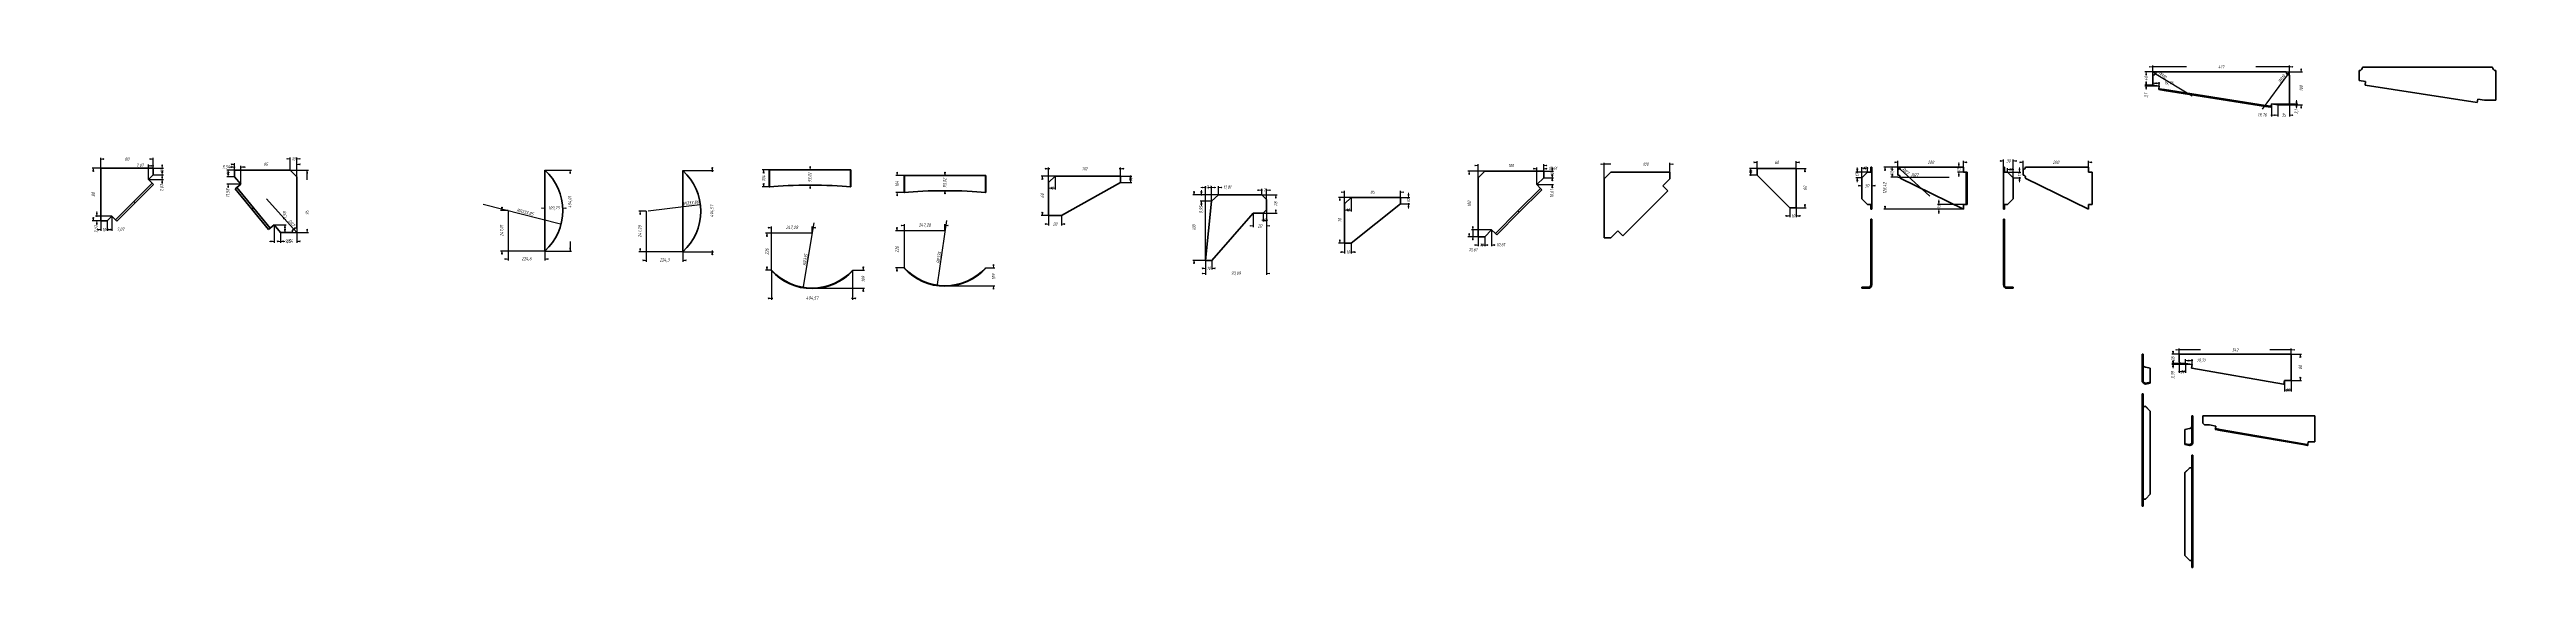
# Model space of a CAD drawing. Header units: millimetres. Extents: x 0 to 3780, y -362 to 428.
import ezdxf

# ---------------------------------------------------------------- set-up
doc = ezdxf.new("R2010")
doc.units = ezdxf.units.MM
doc.linetypes.add('K5LT_BASIC', pattern=[0])
doc.linetypes.add('K5LT_THIN', pattern=[0])
doc.layers.add('Системный слой', color=7, linetype='Continuous')
doc.layers.add('Системный слой (1)', color=7, linetype='Continuous', true_color=0x909090)
doc.styles.add('KDIMTEXTSTYLE', font='GOST_AU.SHX', dxfattribs={"width": 0.96, "oblique": 15, "height": 5})
doc.dimstyles.new('KDIMSTYLE (0.25)', dxfattribs={"dimtxt": 5, "dimasz": 1, "dimexe": 2, "dimexo": 0, "dimgap": 1, "dimtad": 1, "dimlfac": 4, "dimtxsty": 'KDIMTEXTSTYLE', "dimsah": 1, "dimcen": 0, "dimdle": 1, "dimadec": 0, "dimazin": 0, "dimtfac": 0.667, "dimtmove": 0, "dimatfit": 3, "dimfxl": 1, "dimtvp": 1, "dimtolj": 1, "dimtzin": 0, "dimarcsym": 0})
doc.dimstyles.new('KDIMSTYLE (0.50)', dxfattribs={"dimtxt": 5, "dimasz": 1, "dimexe": 2, "dimexo": 0, "dimgap": 1, "dimtad": 1, "dimlfac": 2, "dimtxsty": 'KDIMTEXTSTYLE', "dimsah": 1, "dimcen": 0, "dimdle": 1, "dimadec": 0, "dimazin": 0, "dimtfac": 0.667, "dimtmove": 0, "dimatfit": 3, "dimfxl": 1, "dimtvp": 1, "dimtolj": 1, "dimtzin": 0, "dimarcsym": 0})
doc.dimstyles.new('KDIMSTYLE (1.00)', dxfattribs={"dimtxt": 5, "dimasz": 1, "dimexe": 2, "dimexo": 0, "dimgap": 1, "dimtad": 1, "dimtxsty": 'KDIMTEXTSTYLE', "dimsah": 1, "dimcen": 0, "dimdle": 1, "dimadec": 0, "dimazin": 0, "dimtfac": 0.667, "dimtmove": 0, "dimatfit": 3, "dimfxl": 1, "dimtvp": 1, "dimtolj": 1, "dimtzin": 0, "dimarcsym": 0})

# ---------------------------------------------------------------- blocks, each defined once
blk = doc.blocks.new('KDIMARROW_01')
at = {"layer": 'Системный слой'}
blk.add_hatch(color=0, dxfattribs=at).paths.add_polyline_path([(-5, -0.6582624912261956), (0, 0), (-5, 0.658262491226197), (-4.5, 5.51091059616309e-16)])
at = {"layer": 'Системный слой', "color": 0, "linetype": 'K5LT_THIN', "lineweight": 18}
for p, q in [((-4.5, 5.51091059616309e-16), (-5, 0.658262491226197)), ((-5, 0.658262491226197), (0, 0)), ((0, 0), (-5, -0.6582624912261956)), ((-5, -0.6582624912261956), (-4.5, 5.51091059616309e-16))]:
    blk.add_line(p, q, dxfattribs=at)
at = {"layer": 'Системный слой (1)', "color": 0, "linetype": 'K5LT_THIN', "lineweight": 18}
blk.add_line((0, 0), (-1, 0), dxfattribs=at)
blk = doc.blocks.new('KDIMARROW_02')
at = {"layer": 'Системный слой'}
blk.add_hatch(color=0, dxfattribs=at).paths.add_polyline_path([(4.5, -5.51091059616309e-16), (5, 0.6582624912261956), (0, 0), (5, -0.658262491226197)])
at = {"layer": 'Системный слой', "color": 0, "linetype": 'K5LT_THIN', "lineweight": 18}
for p, q in [((5, 0.6582624912261956), (0, 0)), ((0, 0), (5, -0.658262491226197)), ((0, 0), (7, -8.572527594031472e-16)), ((4.5, -5.51091059616309e-16), (5, 0.6582624912261956)), ((5, -0.658262491226197), (4.5, -5.51091059616309e-16))]:
    blk.add_line(p, q, dxfattribs=at)
at = {"layer": 'Системный слой (1)', "color": 0, "linetype": 'K5LT_THIN', "lineweight": 18}
blk.add_line((0, 0), (-1, 0), dxfattribs=at)
blk = doc.blocks.new('U0')
at = {"layer": 'Системный слой (1)', "color": 5, "linetype": 'K5LT_BASIC', "lineweight": 60, "true_color": 0x0000ff}
for p, q in [((3194.886578121361, -116.3436202415578), (3196.897957683597, -116.1140343123343)), ((3196.897957683597, -116.1140343123343), (3198.386578121361, -116.0547583310577))]:
    blk.add_line(p, q, dxfattribs=at)
blk = doc.blocks.new('U1')
at = {"layer": 'Системный слой (1)', "color": 5, "linetype": 'K5LT_BASIC', "lineweight": 60, "true_color": 0x0000ff}
for p, q in [((3267.552687425311, -209.7782879059891), (3266.064066987548, -209.7190119247125)), ((3269.564066987548, -210.0078738352126), (3267.552687425311, -209.7782879059891))]:
    blk.add_line(p, q, dxfattribs=at)

msp = doc.modelspace()

# ---------------------------------------------------------------- linework, layer by layer
at = {"layer": 'Системный слой (1)', "color": 5, "linetype": 'K5LT_BASIC', "lineweight": 60, "true_color": 0x0000ff}
for p, q in [((3209.810339482907, 373.8746991192834), (3209.810339482907, 388.8746991192834)), ((3214.810339482907, 393.8746991192834), (3413.310339482907, 393.8746991192834)), ((3418.310339482907, 388.8746991192834), (3418.310339482907, 343.8746991192834)), ((3524.714376792976, 380.9588962203744), (3524.714376792976, 395.9588962203744)), ((3534.593261332991, 379.4072389627806), (3524.714376792976, 380.9588962203744)), ((3529.714376792976, 400.9588962203744), (3728.214376792976, 400.9588962203744)), ((3534.593261332991, 379.4072389627806), (3533.739849841315, 373.9738524657731)), ((3733.214376792976, 395.9588962203744), (3733.214376792976, 350.9588962203744)), ((3219.689224022922, 372.3230418616896), (3209.810339482907, 373.8746991192834)), ((3218.835812531247, 366.8896553646821), (3219.068561119886, 368.3714880456845)), ((3227.232864390257, 365.5707466957271), (3218.835812531247, 366.8896553646821)), ((3219.689224022922, 372.3230418616896), (3219.068561119886, 368.3714880456845)), ((3227.465612978897, 367.0525793767296), (3219.068561119886, 368.3714880456845)), ((3227.232864390257, 365.5707466957271), (3227.465612978897, 367.0525793767296)), ((3381.680991592202, 341.311878548825), (3227.232864390257, 365.5707466957271)), ((3381.913740180842, 342.7937112298276), (3227.465612978897, 367.0525793767296)), ((3381.680991592202, 341.311878548825), (3381.913740180842, 342.7937112298276)), ((3390.078043451216, 339.9929698798701), (3381.680991592202, 341.311878548825)), ((3390.310792039852, 341.4748025608725), (3381.913740180842, 342.7937112298276)), ((3390.078043451216, 339.9929698798701), (3390.310792039852, 341.4748025608725)), ((3390.310792039852, 341.4748025608725), (3390.931454942891, 345.4263563768775)), ((3400.810339482907, 343.8746991192834), (3390.931454942891, 345.4263563768775)), ((3418.310339482907, 343.8746991192834), (3400.810339482907, 343.8746991192834)), ((3533.739849841315, 373.9738524657731), (3704.982080761285, 347.0771669809611)), ((3704.982080761285, 347.0771669809611), (3705.83549225296, 352.5105534779685)), ((3715.714376792976, 350.9588962203744), (3705.83549225296, 352.5105534779685)), ((3733.214376792976, 350.9588962203744), (3715.714376792976, 350.9588962203744)), ((78.06079319570881, 246.980187200919), (78.06079319570881, 166.980187200919)), ((158.060793195709, 246.980187200919), (78.06079319570881, 246.980187200919)), ((150.9897253838446, 229.9091193890544), (158.060793195709, 236.9801872009189)), ((156.6465796333346, 224.2522651395624), (150.9897253838446, 229.9091193890544)), ((158.060793195709, 236.9801872009189), (158.060793195709, 246.980187200919)), ((367.2838439406505, 244.1013590839347), (282.2838439406505, 244.1013590839347)), ((282.2838439406505, 244.1013590839347), (282.2838439406505, 234.1013590839346)), ((282.2838439406505, 234.1013590839346), (291.8194527335661, 222.5224055496791)), ((377.2838439406507, 234.1013590839346), (367.2838439406505, 244.1013590839347)), ((377.2838439406507, 156.1013590839347), (377.2838439406507, 234.1013590839346)), ((756.0387224431984, 244.254383598046), (756.0387224432359, 120.7507709837601)), ((966.5219780704468, 243.3817638277128), (966.5219780705095, 119.7401446211892)), ((1098.350945634299, 244.5458843223535), (1098.904564824776, 244.5458843223535)), ((1098.350945634299, 218.5893764344397), (1098.350945634299, 244.5458843223535)), ((1098.904564824776, 218.5458843223535), (1098.904564824776, 244.5458843223535)), ((1098.904564824776, 244.5458843223535), (1222.546184031255, 244.5458843223535)), ((1222.546184031255, 244.5458843223535), (1223.099803221732, 244.5458843223535)), ((1222.546184031255, 218.5458843223535), (1222.546184031255, 244.5458843223535)), ((1223.099803221732, 218.5893764344397), (1223.099803221732, 244.5458843223535)), ((1304.693205526553, 236.0384046368581), (1304.139586336076, 236.0384046368581)), ((1304.139586336076, 210.0818967489444), (1304.139586336076, 236.0384046368581)), ((1428.334824733033, 236.0384046368581), (1304.693205526553, 236.0384046368581)), ((1304.693205526553, 210.0384046368581), (1304.693205526553, 236.0384046368581)), ((1428.334824733033, 210.0384046368581), (1428.334824733033, 236.0384046368581)), ((1428.888443923509, 236.0384046368581), (1428.334824733033, 236.0384046368581)), ((1428.888443923509, 210.0818967489444), (1428.888443923509, 236.0384046368581)), ((1534.424484292138, 235.0601506929016), (1524.424484292138, 225.0601506929016)), ((1634.42448429214, 235.0601506929016), (1534.424484292138, 235.0601506929016)), ((1634.42448429214, 225.0601506929016), (1634.42448429214, 235.0601506929016)), ((2190.181234078729, 242.5944974600915), (2180.181234078729, 232.5944974600914)), ((2180.181234078729, 232.5944974600914), (2180.181234078729, 142.5944974600915)), ((2280.181234078729, 242.5944974600915), (2190.181234078729, 242.5944974600915)), ((2269.574632360933, 221.9878957422939), (2280.181234078729, 232.5944974600914)), ((2280.181234078729, 232.5944974600914), (2280.181234078729, 242.5944974600915)), ((2382.574657315958, 241.0130220081419), (2372.574657315957, 231.0130220081418)), ((2372.574657315957, 231.0130220081418), (2372.574657315957, 141.0130220081419)), ((2472.574657315958, 241.0130220081419), (2382.574657315958, 241.0130220081419)), ((2461.968055598162, 220.4064202903443), (2472.574657315958, 231.0130220081418)), ((2472.574657315958, 231.0130220081418), (2472.574657315958, 241.0130220081419)), ((2605.760408700428, 236.5173329938189), (2605.760408700428, 246.5173329938189)), ((2605.760408700428, 246.5173329938189), (2665.760408700428, 246.5173329938189)), ((2655.760408700428, 186.5173329938188), (2605.760408700428, 236.5173329938189)), ((2665.760408700428, 246.5173329938189), (2665.760408700428, 186.5173329938188)), ((2774.378294426112, 241.1222082880183), (2765.878294426112, 232.6222082880183)), ((2765.878294426112, 232.6222082880183), (2765.878294426112, 200.4124576996193)), ((2775.378294426112, 241.1222082880183), (2774.378294426112, 241.1222082880183)), ((2775.378294426112, 241.1222082880183), (2780.878294426112, 241.1222082880183)), ((2779.378294426112, 248.6222082880179), (2780.878294426112, 248.6222082880183)), ((2779.378294426112, 248.6222082880179), (2779.378294426112, 241.1222082880178)), ((2780.878294426112, 248.6222082880183), (2780.878294426112, 241.1222082880183)), ((2780.878294426112, 191.9124576996193), (2780.878294426112, 241.1222082880183)), ((2820.878294426113, 236.7216821547859), (2820.878294426113, 245.1222082880178)), ((2920.878294426113, 184.4124576996193), (2824.023627741587, 231.6864693569729)), ((2824.378294426113, 248.6222082880179), (2920.878294426113, 248.6222082880179)), ((2920.878294426113, 248.6222082880179), (2920.878294426113, 241.1222082880178)), ((2924.878294426113, 241.1222082880183), (2920.878294426113, 241.1222082880178)), ((2926.378294426112, 241.1222082880183), (2924.878294426113, 241.1222082880183)), ((2924.878294426113, 241.1222082880183), (2924.878294426113, 232.6222082880183)), ((2926.378294426112, 232.6222082880183), (2924.878294426113, 232.6222082880183)), ((2924.878294426113, 232.6222082880183), (2924.878294426113, 200.4124576996193)), ((2926.378294426112, 241.1222082880183), (2926.378294426112, 232.6222082880183)), ((2926.378294426112, 232.6222082880183), (2926.378294426112, 200.4124576996193)), ((2983.260269673521, 248.6222082880179), (2981.760269673521, 248.6222082880184)), ((2981.760269673521, 248.6222082880184), (2981.760269673521, 241.1222082880184)), ((2981.760269673521, 191.9124576996194), (2981.760269673521, 241.1222082880184)), ((2987.260269673521, 241.1222082880184), (2981.760269673521, 241.1222082880184)), ((2983.260269673521, 248.6222082880179), (2983.260269673521, 241.1222082880179)), ((2987.260269673521, 241.1222082880184), (2988.260269673521, 241.1222082880184)), ((2988.260269673521, 241.1222082880184), (2996.760269673521, 232.6222082880184)), ((2996.760269673521, 232.6222082880184), (2996.760269673521, 200.4124576996194)), ((3011.760269673521, 236.7216821547859), (3011.760269673521, 245.1222082880184)), ((3111.760269673521, 184.4124576996194), (3014.905602988996, 231.6864693569729)), ((3015.260269673521, 248.6222082880184), (3111.760269673521, 248.6222082880184)), ((3111.760269673521, 248.6222082880184), (3111.760269673521, 241.1222082880184)), ((3117.260269673521, 241.1222082880184), (3111.760269673521, 241.1222082880184)), ((3117.260269673521, 191.9124576996194), (3117.260269673521, 241.1222082880184)), ((128.7176474451994, 196.3233329514273), (100.7887152570643, 168.3944007632933)), ((130.8389677887596, 194.2020126078684), (102.9100356006245, 166.2730804197333)), ((156.6465796333346, 224.2522651395624), (128.7176474451994, 196.3233329514273)), ((130.8389677887596, 194.2020126078684), (128.7176474451994, 196.3233329514273)), ((158.7678999768943, 222.1309447960024), (130.8389677887596, 194.2020126078684)), ((158.7678999768943, 222.1309447960024), (156.6465796333346, 224.2522651395624)), ((283.328220141776, 215.529625768211), (285.6440108486261, 217.436747526794)), ((308.7926113488611, 184.6085793024661), (283.328220141776, 215.529625768211)), ((291.8194527335661, 222.5224055496791), (285.6440108486261, 217.436747526794)), ((311.1084020557109, 186.515701061049), (285.6440108486261, 217.436747526794)), ((1098.739543471178, 218.5534856307546), (1098.350945634299, 218.5893764344397)), ((1098.645054282377, 218.5458843223535), (1098.739543471178, 218.5534856307546)), ((1098.904564824776, 218.5458843223535), (1098.645054282377, 218.5458843223535)), ((1099.122164430789, 218.5458843223535), (1098.904564824776, 218.5458843223535)), ((1222.546184031255, 218.5458843223535), (1222.328584425241, 218.5458843223535)), ((1222.805694573654, 218.5458843223535), (1222.546184031255, 218.5458843223535)), ((1223.099803221732, 218.5893764344397), (1222.711205384854, 218.5534856307546)), ((1222.711205384854, 218.5534856307546), (1222.805694573654, 218.5458843223535)), ((1304.139586336076, 210.0818967489444), (1304.528184172955, 210.0460059452593)), ((1304.528184172955, 210.0460059452593), (1304.433694984155, 210.0384046368581)), ((1304.433694984155, 210.0384046368581), (1304.693205526553, 210.0384046368581)), ((1304.693205526553, 210.0384046368581), (1304.910805132567, 210.0384046368581)), ((1428.117225127019, 210.0384046368581), (1428.334824733033, 210.0384046368581)), ((1428.334824733033, 210.0384046368581), (1428.594335275431, 210.0384046368581)), ((1428.499846086631, 210.0460059452593), (1428.888443923509, 210.0818967489444)), ((1428.594335275431, 210.0384046368581), (1428.499846086631, 210.0460059452593)), ((1524.424484292138, 225.0601506929016), (1524.424484292138, 175.0601506929016)), ((1544.424484292138, 175.0601506929016), (1634.42448429214, 225.0601506929016)), ((1773.024790787729, 196.6074125075877), (1763.924484292138, 106.5567371182423)), ((1784.030245805023, 206.5567371182423), (1773.024790787729, 196.6074125075877)), ((1850.014965755978, 206.5567371182423), (1784.030245805023, 206.5567371182423)), ((1857.014965755978, 199.5567371182423), (1850.014965755978, 206.5567371182423)), ((1857.014965755978, 183.5567371182348), (1857.014965755978, 199.5567371182423)), ((1976.450472177468, 192.5944974600906), (1986.450472177468, 202.5944974600906)), ((1976.450472177468, 132.5944974600905), (1976.450472177468, 192.5944974600906)), ((1986.450472177468, 202.5944974600906), (2061.450472177468, 202.5944974600915)), ((2061.450472177468, 192.5944974600915), (1986.450472177468, 132.5944974600905)), ((2061.450472177468, 202.5944974600915), (2061.450472177468, 192.5944974600915)), ((2275.231486610433, 216.3310414928029), (2240.838088328233, 181.9376432106009)), ((2277.352806953993, 214.209721149243), (2242.959408671789, 179.8163228670409)), ((2275.231486610433, 216.3310414928029), (2269.574632360933, 221.9878957422939)), ((2277.352806953993, 214.209721149243), (2275.231486610433, 216.3310414928029)), ((2400.959433626817, 143.8414491328903), (2469.746230191222, 212.6282456972934)), ((2469.746230191222, 212.6282456972934), (2461.968055598162, 220.4064202903443)), ((2765.878294426112, 200.4124576996193), (2774.378294426112, 191.9124576996193)), ((2774.378294426112, 191.9124576996193), (2775.378294426112, 191.9124576996193)), ((2780.878294426112, 191.9124576996193), (2775.378294426112, 191.9124576996193)), ((2779.378294426112, 191.9124576996193), (2779.378294426112, 184.4124576996193)), ((2780.878294426112, 191.9124576996193), (2780.878294426112, 184.4124576996193)), ((2920.878294426113, 191.9124576996193), (2924.878294426113, 191.9124576996193)), ((2920.878294426113, 191.9124576996193), (2920.878294426113, 184.4124576996193)), ((2926.378294426112, 200.4124576996193), (2924.878294426113, 200.4124576996193)), ((2924.878294426113, 200.4124576996193), (2924.878294426113, 191.9124576996193)), ((2926.378294426112, 191.9124576996193), (2924.878294426113, 191.9124576996193)), ((2926.378294426112, 200.4124576996193), (2926.378294426112, 191.9124576996193)), ((2981.760269673521, 191.9124576996194), (2987.260269673521, 191.9124576996194)), ((2981.760269673521, 191.9124576996194), (2981.760269673521, 184.4124576996194)), ((2983.260269673521, 191.9124576996194), (2983.260269673521, 184.4124576996194)), ((2988.260269673521, 191.9124576996194), (2987.260269673521, 191.9124576996194)), ((2996.760269673521, 200.4124576996194), (2988.260269673521, 191.9124576996194)), ((3111.760269673521, 191.9124576996194), (3117.260269673521, 191.9124576996194)), ((3111.760269673521, 191.9124576996194), (3111.760269673521, 184.4124576996194)), ((78.06079319570881, 166.980187200919), (88.06079319570904, 166.980187200919)), ((88.06079319570904, 166.980187200919), (95.13186100757434, 174.0512550127853)), ((95.13186100757434, 174.0512550127853), (100.7887152570643, 168.3944007632933)), ((102.9100356006245, 166.2730804197333), (100.7887152570643, 168.3944007632933)), ((308.7926113488611, 184.6085793024661), (311.1084020557109, 186.515701061049)), ((334.2570025559412, 153.687532836722), (308.7926113488611, 184.6085793024661)), ((336.572793262796, 155.594654595305), (311.1084020557109, 186.515701061049)), ((334.2570025559412, 153.687532836722), (336.572793262796, 155.594654595305)), ((336.572793262796, 155.594654595305), (342.7482351477361, 160.680312618191)), ((342.7482351477361, 160.680312618191), (352.2838439406507, 149.1013590839347)), ((1524.424484292138, 175.0601506929016), (1544.424484292138, 175.0601506929016)), ((1773.924484292138, 106.5567371182423), (1837.014965755978, 178.5567371182337)), ((1837.014965755978, 178.5567371182337), (1852.014965755978, 178.5567371182337)), ((1852.014965755978, 178.5567371182337), (1857.014965755978, 183.5567371182348)), ((2190.181234078729, 142.5944974600915), (2200.787835796528, 153.2010991778908)), ((2200.787835796528, 153.2010991778908), (2206.444690046028, 147.5442449283988)), ((2240.838088328233, 181.9376432106009), (2206.444690046028, 147.5442449283988)), ((2242.959408671789, 179.8163228670409), (2208.566010389588, 145.4229245848398)), ((2242.959408671789, 179.8163228670409), (2240.838088328233, 181.9376432106009)), ((2382.574657315958, 141.0130220081419), (2393.181259033757, 151.6196237259412)), ((2393.181259033757, 151.6196237259412), (2400.959433626817, 143.8414491328903)), ((2665.760408700428, 186.5173329938188), (2655.760408700428, 186.5173329938188)), ((2779.378294426112, 184.4124576996193), (2780.878294426112, 184.4124576996193)), ((2779.378294426112, 169.4124576996182), (2780.878294426112, 169.4124576996182)), ((2779.378294426112, 169.4124576996182), (2779.378294426112, 165.9124576996182)), ((2779.378294426112, 165.9124576996182), (2780.878294426112, 165.9124576996182)), ((2779.378294426112, 165.9124576996182), (2779.378294426112, 69.41245769961824)), ((2780.878294426112, 169.4124576996182), (2780.878294426112, 165.9124576996182)), ((2780.878294426112, 165.9124576996182), (2780.878294426112, 69.41245769961824)), ((2983.260269673521, 184.4124576996194), (2981.760269673521, 184.4124576996194)), ((2983.260269673521, 169.4124576996192), (2981.760269673521, 169.4124576996192)), ((2981.760269673521, 169.4124576996192), (2981.760269673521, 165.9124576996192)), ((2983.260269673521, 165.9124576996192), (2981.760269673521, 165.9124576996192)), ((2981.760269673521, 165.9124576996192), (2981.760269673521, 69.41245769961915)), ((2983.260269673521, 169.4124576996192), (2983.260269673521, 165.9124576996192)), ((2983.260269673521, 165.9124576996192), (2983.260269673521, 69.41245769961915)), ((352.2838439406507, 149.1013590839347), (370.2838439406507, 149.1013590839347)), ((1986.450472177468, 132.5944974600905), (1976.450472177468, 132.5944974600905)), ((2180.181234078729, 142.5944974600915), (2190.181234078729, 142.5944974600915)), ((2208.566010389588, 145.4229245848398), (2206.444690046028, 147.5442449283988)), ((2372.574657315957, 141.0130220081419), (2382.574657315958, 141.0130220081419)), ((1101.645054282377, 91.3087094011644), (1101.350945634299, 91.03991417310016)), ((1101.904564824776, 91.54588432235377), (1101.645054282377, 91.3087094011644)), ((1225.805694573654, 91.3087094011644), (1225.546184031255, 91.54588432235377)), ((1226.099803221732, 91.03991417310016), (1225.805694573654, 91.3087094011644)), ((1304.139586336076, 94.53243448760423), (1304.433694984155, 94.80122971566848)), ((1304.433694984155, 94.80122971566848), (1304.693205526553, 95.03840463685785)), ((1304.910805132567, 94.80122971566848), (1304.433694984155, 94.80122971566848)), ((1428.594335275431, 94.80122971566848), (1428.117225127019, 94.80122971566848)), ((1428.334824733033, 95.03840463685785), (1428.594335275431, 94.80122971566848)), ((1428.594335275431, 94.80122971566848), (1428.888443923509, 94.53243448760423)), ((1763.924484292138, 106.5567371182423), (1773.924484292138, 106.5567371182423)), ((2765.878294426112, 63.9124576996187), (2765.878294426112, 65.41245769961824)), ((2774.378294426112, 65.41245769961824), (2765.878294426112, 65.41245769961824)), ((2774.378294426112, 63.9124576996187), (2765.878294426112, 63.9124576996187)), ((2775.378294426112, 65.41245769961824), (2774.378294426112, 65.41245769961824)), ((2774.378294426112, 63.9124576996187), (2774.378294426112, 65.41245769961824)), ((2775.378294426112, 63.9124576996187), (2774.378294426112, 63.9124576996187)), ((2779.378294426112, 69.41245769961824), (2780.878294426112, 69.41245769961824)), ((2983.260269673521, 69.41245769961915), (2981.760269673521, 69.41245769961915)), ((2987.260269673521, 65.41245769961915), (2988.260269673521, 65.41245769961915)), ((2987.260269673521, 63.91245769961961), (2988.260269673521, 63.91245769961961)), ((2988.260269673521, 63.91245769961961), (2988.260269673521, 65.41245769961915)), ((2988.260269673521, 65.41245769961915), (2996.760269673521, 65.41245769961915)), ((2988.260269673521, 63.91245769961961), (2996.760269673521, 63.91245769961961)), ((2996.760269673521, 63.91245769961961), (2996.760269673521, 65.41245769961915)), ((3193.386578121361, -36.73140840678917), (3193.386578121361, -76.73140840678917)), ((3194.886578121361, -36.73140840678917), (3193.386578121361, -36.73140840678917)), ((3194.886578121361, -36.73140840678917), (3194.886578121361, -76.73140840678917)), ((3249.886578121361, -36.73140840678917), (3420.886578121361, -36.73140840678917)), ((3249.886578121361, -48.23140840678917), (3249.886578121361, -36.73140840678917)), ((3420.886578121361, -36.73140840678917), (3420.886578121361, -76.73140840678917)), ((3205.886578121361, -57.64294577016398), (3198.886578121361, -56.4551272620235)), ((3205.886578121361, -79.40073681252301), (3205.886578121361, -57.64294577016398)), ((3252.386578121361, -50.73140840678917), (3249.886578121361, -48.23140840678917)), ((3259.886578121361, -50.73140840678917), (3252.386578121361, -50.73140840678917)), ((3269.741555853734, -52.42829198984498), (3259.886578121361, -50.73140840678917)), ((3269.741555853734, -52.42829198984498), (3268.812134437816, -57.82608559765299)), ((3269.301018769653, -57.93337392187948), (3409.460543264046, -82.06680198051953)), ((3194.886578121361, -76.73140840678917), (3193.386578121361, -76.73140840678917)), ((3194.886578121361, -97.12920201460156), (3193.386578121361, -97.12920201460156)), ((3193.386578121361, -97.12920201460156), (3193.386578121361, -268.1292020146016)), ((3194.886578121361, -97.12920201460156), (3194.886578121361, -268.1292020146016)), ((3198.386578121361, -82.129202014599), (3198.386578121361, -80.64248144525794)), ((3198.886578121361, -80.58855532066349), (3205.886578121361, -79.40073681252301)), ((3198.886578121361, -82.06680198051953), (3205.886578121361, -80.87898347237905)), ((3205.886578121361, -80.87898347237905), (3205.886578121361, -79.40073681252301)), ((3409.957156705445, -82.129202014599), (3410.886578121361, -76.73140840678917)), ((3420.886578121361, -76.73140840678917), (3410.886578121361, -76.73140840678917)), ((3198.386578121361, -116.0547583310563), (3198.386578121361, -116.3107499522666)), ((3205.886578121361, -123.4421270755538), (3198.886578121361, -116.5436426628939)), ((3205.886578121361, -123.6966596130137), (3198.886578121361, -116.7981752003539)), ((3205.886578121361, -123.4421270755538), (3205.886578121361, -123.6966596130137)), ((3205.886578121361, -250.0592152820836), (3205.886578121361, -123.6966596130137)), ((3258.564066987548, -151.3071993638214), (3265.564066987548, -150.119380855681)), ((3269.564066987548, -130.3956620004466), (3271.064066987548, -130.3956620004466)), ((3269.564066987548, -130.3956620004466), (3269.564066987548, -170.3956620004466)), ((3271.064066987548, -130.3956620004466), (3271.064066987548, -170.3956620004466)), ((3286.064066987548, -141.8956620004466), (3286.064066987548, -130.3956620004466)), ((3286.064066987548, -130.3956620004466), (3457.064066987548, -130.3956620004466)), ((3288.564066987548, -144.3956620004466), (3286.064066987548, -141.8956620004466)), ((3296.064066987548, -144.3956620004466), (3288.564066987548, -144.3956620004466)), ((3305.919044719921, -146.0925455835024), (3296.064066987548, -144.3956620004466)), ((3304.989623304003, -151.4903391913105), (3305.245614925213, -150.00361862197)), ((3305.919044719921, -146.0925455835024), (3305.245614925213, -150.00361862197)), ((3312.631524585961, -151.3071993638214), (3305.733040173301, -150.119380855681)), ((3457.064066987548, -130.3956620004466), (3457.064066987548, -170.3956620004466)), ((3258.564066987548, -173.0649904061805), (3258.564066987548, -151.3071993638214)), ((3258.564066987548, -174.5432370660365), (3258.564066987548, -173.0649904061805)), ((3265.564066987548, -174.252808914321), (3258.564066987548, -173.0649904061805)), ((3265.564066987548, -175.731055574177), (3258.564066987548, -174.5432370660365)), ((3266.064066987548, -175.7934556082565), (3266.064066987548, -174.3067350389154)), ((3269.564066987548, -170.3956620004466), (3271.064066987548, -170.3956620004466)), ((3312.376992048501, -152.785446023677), (3305.478507635841, -151.5976275155369)), ((3312.376992048501, -152.785446023677), (3312.631524585961, -151.3071993638214)), ((3438.739547717573, -174.5432370660365), (3312.376992048501, -152.785446023677)), ((3438.99408025503, -173.0649904061805), (3312.631524585961, -151.3071993638214)), ((3438.739547717573, -174.5432370660365), (3438.99408025503, -173.0649904061805)), ((3445.638032130233, -175.731055574177), (3438.739547717573, -174.5432370660365)), ((3445.892564667691, -174.252808914321), (3438.99408025503, -173.0649904061805)), ((3446.134645571633, -175.7934556082565), (3446.390637192843, -174.3067350389154)), ((3446.390637192843, -174.3067350389154), (3447.064066987548, -170.3956620004466)), ((3457.064066987548, -170.3956620004466), (3447.064066987548, -170.3956620004466)), ((3258.564066987548, -217.1063806692086), (3265.564066987548, -210.2078962565488)), ((3258.564066987548, -217.3609132066686), (3265.564066987548, -210.4624287940087)), ((3258.564066987548, -217.1063806692086), (3258.564066987548, -217.3609132066686)), ((3258.564066987548, -343.7234688757385), (3258.564066987548, -217.3609132066686)), ((3266.064066987548, -209.7190119247111), (3266.064066987548, -209.9750035459215)), ((3269.564066987548, -190.7934556082564), (3271.064066987548, -190.7934556082564)), ((3269.564066987548, -190.7934556082564), (3269.564066987548, -361.7934556082564)), ((3271.064066987548, -190.7934556082564), (3271.064066987548, -361.7934556082564)), ((3198.886578121361, -256.9576996947437), (3205.886578121361, -250.0592152820836)), ((3194.886578121361, -268.1292020146016), (3193.386578121361, -268.1292020146016)), ((3265.564066987548, -350.6219532883986), (3258.564066987548, -343.7234688757385)), ((3269.564066987548, -361.7934556082564), (3271.064066987548, -361.7934556082564))]:
    msp.add_line(p, q, dxfattribs=at)
for centre, radius, start, end in [((3209.810339482907, 393.8746991192834), 5.000000000000001, 270, 0), ((3418.310339482907, 393.8746991192834), 5.000000000000001, 180, 270), ((3524.714376792976, 400.9588962203744), 5.000000000000001, 270, 0), ((3733.214376792976, 400.9588962203744), 5.000000000000001, 180, 270), ((699.8880704009366, 182.5025772909174), 83.46365260977593, 312.2801127107855, 47.7198872892202), ((910.4467361276882, 181.5609542244494), 83.46403572163206, 312.2099444559705, 47.79005554406348), ((2820.878294426113, 248.6222082880179), 3.499999999999923, 270, 0), ((2820.878294426113, 233.2216821547859), 3.500000000000093, 333.9833555768281, 89.99999999999838), ((3011.760269673521, 248.6222082880184), 3.499999999999923, 270, 0), ((3011.760269673521, 233.2216821547859), 3.500000000000093, 333.9833555768281, 89.99999999999838), ((377.2838439406507, 149.1013590839347), 7.000000000000177, 90, 180), ((1163.725374428016, 148.0458843223538), 84.50000000000001, 222.4251808819278, 317.5748191180722), ((1163.725374428016, 148.0458843223538), 83.75000000000001, 222.4251808819279, 222.6453828378827), ((1163.725374428016, 148.0458843223538), 83.75000000000001, 222.6453828378827, 317.3546171621173), ((1163.725374428016, 148.0458843223538), 83.75000000000001, 317.3546171621172, 317.5748191180721), ((1366.514015129793, 151.5384046368579), 84.50000000000001, 222.4251808819278, 317.5748191180722), ((1366.514015129793, 151.5384046368579), 83.75000000000001, 222.425180881928, 222.6453828378829), ((1366.514015129793, 151.5384046368579), 83.75000000000001, 222.6453828378826, 317.3546171621174), ((1366.514015129793, 151.5384046368579), 83.75000000000001, 317.3546171621173, 317.5748191180722), ((2775.378294426112, 69.41245769961824), 4.000000000000001, 270, 0), ((2775.378294426112, 69.41245769961824), 5.500000000000002, 270, 0), ((2987.260269673521, 69.41245769961915), 5.500000000000002, 180, 270), ((2987.260269673521, 69.41245769961915), 4.000000000000001, 180, 270), ((3270.234304740336, -52.51313616907481), 5.500000000000052, 255.0143913790065, 260.2302999494621), ((3410.393829234727, -76.64656422771498), 5.500000000000056, 260.2302999494626, 265.4462085199231), ((3306.411793606524, -146.1773897627323), 4.000000000000037, 253.0495441680002, 260.2302999494683), ((3306.411793606524, -146.1773897627323), 5.500000000000052, 255.0143913790065, 260.2302999494619), ((3446.571318100915, -170.3108178213724), 5.500000000000056, 260.2302999494626, 265.4462085199231), ((3446.571318100915, -170.3108178213724), 4.000000000000041, 260.2302999494536, 267.4110557309194)]:
    msp.add_arc(centre, radius, start, end, dxfattribs=at)
for centre, major_axis, ratio, start_param, end_param in [((1160.725374428016, 212.8284890430486), (-83.75000000000001, 1.025641694285908e-14), 0.1010576151288769, 3.884494077278021, 5.540283883491359), ((1160.725374428016, 223.5400182025435), (-83.75000000000001, 1.025641694285908e-14), 0.08802225149785212, 0.7429014236882265, 0.7443023412945373), ((1160.725374428016, 223.5400182025435), (-83.75000000000001, 1.025641694285908e-14), 0.08802225149785212, -3.885894994884332, -3.884494077278022), ((1366.514015129793, 204.3210093575533), (-83.75000000000001, 1.025641694285908e-14), 0.1010576151288769, 3.884494077278021, 5.540283883491359), ((1366.514015129793, 215.0325385170481), (-83.75000000000001, 1.025641694285908e-14), 0.08802225149785212, 0.7429014236882292, 0.7443023412945391), ((1366.514015129793, 215.0325385170481), (-83.75000000000001, 1.025641694285908e-14), 0.08802225149785212, -3.88589499488433, -3.88449407727802), ((3198.886578121361, -52.42829198992195), (-4.000000000000002, 7.73412902893672e-11), 0.9854977732372048, 0, 1.445468495646453), ((3198.886578121361, -52.51313616907481), (3.059004227922238, -3.05900422792225), 0.8425302057931456, 5.287202596206891, 5.412530427375127), ((3198.886578121361, -76.73140840686568), (5.500000000000004, -6.232092787412782e-15), 0.9854977732371988, 3.141592653575683, 4.621354202347296), ((3198.886578121361, -76.73140840686568), (4.000000000000004, -8.085144796918893e-15), 0.9854977732371987, 3.141592653570372, 4.587061149216654), ((3198.886578121361, -76.64656422771498), (-3.059004227922242, -3.059004227922247), 0.8425302057931454, 0.7453270486365193, 0.8706548798047153), ((3198.886578121361, -76.64656422771498), (-4.206130813393077, -4.206130813393095), 0.8425302057931455, 0.7796201017670317, 0.8706548798045572), ((3198.886578121361, -116.9841797469585), (-4.000000000000002, 4.898587196589415e-16), 0.1696883583057809, 4.837716811552753, 6.283185307179586), ((3198.886578121361, -117.4769286335768), (5.480023158729599, -5.480023158729709), 0.0854638874910945, -4.62713226397757, -4.536097485940131), ((3198.886578121361, -117.4769286335768), (3.985471388166984, -3.985471388167056), 0.08546388749109453, -4.627132263977678, -4.501804432809442), ((3265.564066987548, -146.1773897627323), (-3.059004227922237, -3.05900422792225), 0.8425302057931456, 0.8706548798044595, 0.9959827109726955), ((3265.564066987548, -146.0925455835794), (4.000000000000002, 7.734160798938739e-11), 0.9854977732372048, 4.837716811533133, 6.283185307179586), ((3265.564066987548, -170.3108178213724), (3.059004227922238, -3.05900422792225), 0.8425302057931454, 5.412530427374871, 5.537858258543067), ((3265.564066987548, -170.3108178213724), (4.206130813393078, -4.206130813393094), 0.8425302057931455, 5.412530427375029, 5.503565205412555), ((3265.564066987548, -170.3956620005231), (5.500000000000004, 3.537869829288603e-15), 0.9854977732371988, 4.803423758422083, 6.283185307179586), ((3265.564066987548, -170.3956620005231), (4.000000000000004, 6.125709918283125e-15), 0.9854977732371987, 4.837716811552725, 6.283185307179586), ((3265.564066987548, -211.1411822272316), (-5.480023158729606, -5.480023158729701), 0.0854638874910945, 4.536097485940131, 4.62713226397757), ((3265.564066987548, -211.1411822272316), (-3.985471388166987, -3.985471388167053), 0.08546388749109453, 4.501804432809442, 4.627132263977678), ((3265.564066987548, -210.6484333406133), (4.000000000000002, 0), 0.1696883583057809, 0, 1.445468495626833), ((3198.886578121361, -258.1292020145881), (-4.000000000000003, 4.898587196589416e-16), 0.1696883583058144, 4.837716811552727, 6.283185307179586), ((3198.886578121361, -257.6364531279683), (-3.985471388166983, -3.985471388167063), 0.08546388749109438, 4.627132263977423, 4.752460095145619), ((3265.564066987548, -351.3007067216231), (3.985471388166983, -3.985471388167063), 0.08546388749109438, 1.530725212033967, 1.656053043202163), ((3265.564066987548, -351.793455608243), (-4.000000000000003, 4.898587196589416e-16), 0.1696883583058144, 3.14159265357037, 4.587061149216653)]:
    msp.add_ellipse(centre, major_axis=major_axis, ratio=ratio, start_param=start_param, end_param=end_param, dxfattribs=at)

# ---------------------------------------------------------------- block references
at = {"layer": 'Системный слой (1)'}
for name in ['U0', 'U1']:
    msp.add_blockref(name, (0, 0), dxfattribs=at)

# ---------------------------------------------------------------- dimensions: what is measured, and where the dimension line sits
at = {"layer": 'Системный слой (1)', "color": 7}
for base, p1, p2, location, dimstyle, override in [((3199.636578121361, 393.8746991192834), (3209.810339482907, 373.8746991192834), (3214.810339482907, 393.8746991192834), (3199.636578121361, 383.8746991192834), 'KDIMSTYLE (0.50)', {"dimexo": 0, "dimpost": '\\H5.0;\\W0.965;\\Q15;<>', "dimblk1": 'KDIMARROW_01', "dimblk2": 'KDIMARROW_01', "dimse1": 0, "dimse2": 0, "dimclrt": 7, "dimtolj": 1}), ((3199.636578121361, 373.8746991192834), (3219.689224022922, 372.3230418616896), (3209.810339482907, 373.8746991192834), (3199.636578121361, 357.9881367718713), 'KDIMSTYLE (0.50)', {"dimexo": 0, "dimpost": '\\H5.0;\\W0.965;\\Q15;<>', "dimblk1": 'KDIMARROW_02', "dimblk2": 'KDIMARROW_02', "dimse1": 0, "dimse2": 0, "dimclrt": 7, "dimtolj": 1}), ((3436.148190497048, 343.8746991192834), (3413.310339482907, 393.8746991192834), (3418.310339482907, 343.8746991192834), (3436.148190497048, 368.8746991192834), 'KDIMSTYLE (0.50)', {"dimexo": 0, "dimpost": '\\H5.0;\\W0.965;\\Q15;<>', "dimblk1": 'KDIMARROW_01', "dimblk2": 'KDIMARROW_01', "dimse1": 0, "dimse2": 0, "dimclrt": 7, "dimtolj": 1}), ((3429.105325415824, 345.4263563768775), (3400.810339482907, 343.8746991192834), (3390.931454942891, 345.4263563768775), (3429.105325415824, 332.9918004024181), 'KDIMSTYLE (0.50)', {"dimexo": 0, "dimpost": '\\H5.0;\\W0.965;\\Q15;<>', "dimblk1": 'KDIMARROW_02', "dimblk2": 'KDIMARROW_02', "dimse1": 0, "dimse2": 0, "dimclrt": 7, "dimtolj": 1}), ((66.8174678934547, 246.980187200919), (78.06079319570881, 166.980187200919), (78.06079319570881, 246.980187200919), (66.8174678934547, 206.980187200919), 'KDIMSTYLE (1.00)', {"dimexo": 0, "dimpost": '\\H5.0;\\W0.965;\\Q15;<>', "dimblk1": 'KDIMARROW_01', "dimblk2": 'KDIMARROW_01', "dimse1": 0, "dimse2": 0, "dimclrt": 7, "dimtolj": 1}), ((171.8597243157294, 236.9801872009189), (150.9897253838446, 229.9091193890544), (158.060793195709, 236.9801872009189), (171.8597243157294, 216.6869953643346), 'KDIMSTYLE (1.00)', {"dimexo": 0, "dimpost": '\\H5.0;\\W0.965;\\Q15;<>', "dimblk1": 'KDIMARROW_02', "dimblk2": 'KDIMARROW_02', "dimse1": 0, "dimse2": 0, "dimclrt": 7, "dimtolj": 1}), ((171.8597243157294, 236.9801872009189), (158.060793195709, 246.980187200919), (158.060793195709, 236.9801872009189), (171.8597243157294, 241.9801872009189), 'KDIMSTYLE (1.00)', {"dimexo": 0, "dimpost": '\\H5.0;\\W0.965;\\Q15;<>', "dimblk1": 'KDIMARROW_01', "dimblk2": 'KDIMARROW_01', "dimse1": 0, "dimse2": 0, "dimclrt": 7, "dimtolj": 1}), ((272.5463185196027, 244.1013590839347), (282.2838439406505, 234.1013590839346), (282.2838439406505, 244.1013590839347), (272.5463185196027, 239.1013590839347), 'KDIMSTYLE (1.00)', {"dimexo": 0, "dimpost": '\\H5.0;\\W0.965;\\Q15;<>', "dimblk1": 'KDIMARROW_01', "dimblk2": 'KDIMARROW_01', "dimse1": 0, "dimse2": 0, "dimclrt": 7, "dimtolj": 1}), ((272.5463185196027, 222.5224055496791), (282.2838439406505, 234.1013590839346), (291.8194527335661, 222.5224055496791), (272.5463185196027, 209.0110601670953), 'KDIMSTYLE (1.00)', {"dimexo": 0, "dimpost": '\\H5.0;\\W0.965;\\Q15;<>', "dimblk1": 'KDIMARROW_01', "dimblk2": 'KDIMARROW_01', "dimse1": 0, "dimse2": 0, "dimclrt": 7, "dimtolj": 1}), ((393.1223727311103, 244.1013590839347), (370.2838439406505, 149.1013590839347), (367.2838439406505, 244.1013590839347), (393.1223727311103, 179.1013590839347), 'KDIMSTYLE (1.00)', {"dimexo": 0, "dimpost": '\\H5.0;\\W0.965;\\Q15;<>', "dimblk1": 'KDIMARROW_01', "dimblk2": 'KDIMARROW_01', "dimse1": 0, "dimse2": 0, "dimclrt": 7, "dimtolj": 1}), ((794.5989780381327, 244.254383598046), (756.0387224432359, 120.7507709837601), (756.0387224431984, 244.254383598046), (794.5989780381327, 195.254383598046), 'KDIMSTYLE (0.25)', {"dimexo": 0, "dimpost": '\\H5.0;\\W0.965;\\Q15;<>', "dimblk1": 'KDIMARROW_01', "dimblk2": 'KDIMARROW_01', "dimse1": 0, "dimse2": 0, "dimclrt": 7, "dimtolj": 1}), ((1011.358542132629, 119.7401446212192), (966.5219780704468, 243.3817638277128), (966.5219780704836, 119.7401446212192), (1011.358542132629, 181.560954224466), 'KDIMSTYLE (0.25)', {"dimexo": 0, "dimpost": '\\H5.0;\\W0.965;\\Q15;<>', "dimblk1": 'KDIMARROW_01', "dimblk2": 'KDIMARROW_01', "dimse1": 0, "dimse2": 0, "dimclrt": 7, "dimtolj": 1}), ((1089.769901787374, 244.5458843223535), (1098.904564824776, 218.5458843223535), (1098.904564824776, 244.5458843223535), (1089.769901787374, 231.5458843223535), 'KDIMSTYLE (0.25)', {"dimexo": 0, "dimpost": '\\H5.0;\\W0.965;\\Q15;<>', "dimblk1": 'KDIMARROW_01', "dimblk2": 'KDIMARROW_01', "dimse1": 0, "dimse2": 0, "dimclrt": 7, "dimtolj": 1}), ((1160.725374428016, 221.2920643100921), (1160.725374428015, 244.5458843223535), (1160.725374428016, 221.2920643100921), (1160.725374428015, 232.9189743162228), 'KDIMSTYLE (0.25)', {"dimexo": 0, "dimpost": '\\H5.0;\\W0.965;\\Q15;<>', "dimblk1": 'KDIMARROW_01', "dimblk2": 'KDIMARROW_01', "dimse1": 0, "dimse2": 0, "dimclrt": 7, "dimtolj": 1}), ((1293.463553887015, 210.0384046368581), (1304.693205526553, 236.0384046368581), (1304.693205526553, 210.0384046368581), (1293.463553887015, 223.0384046368581), 'KDIMSTYLE (0.25)', {"dimexo": 0, "dimpost": '\\H5.0;\\W0.965;\\Q15;<>', "dimblk1": 'KDIMARROW_01', "dimblk2": 'KDIMARROW_01', "dimse1": 0, "dimse2": 0, "dimclrt": 7, "dimtolj": 1}), ((1366.514015129793, 212.7845846245967), (1366.514015129793, 236.0384046368581), (1366.514015129793, 212.7845846245967), (1366.514015129793, 224.4114946307275), 'KDIMSTYLE (0.25)', {"dimexo": 0, "dimpost": '\\H5.0;\\W0.965;\\Q15;<>', "dimblk1": 'KDIMARROW_01', "dimblk2": 'KDIMARROW_01', "dimse1": 0, "dimse2": 0, "dimclrt": 7, "dimtolj": 1}), ((1515.181564221069, 235.0601506929016), (1524.424484292138, 175.0601506929016), (1534.424484292138, 235.0601506929016), (1515.181564221069, 205.0601506929016), 'KDIMSTYLE (1.00)', {"dimexo": 0, "dimpost": '\\H5.0;\\W0.965;\\Q15;<>', "dimblk1": 'KDIMARROW_01', "dimblk2": 'KDIMARROW_01', "dimse1": 0, "dimse2": 0, "dimclrt": 7, "dimtolj": 1}), ((1649.83382377092, 225.0601506929016), (1634.42448429214, 235.0601506929016), (1634.42448429214, 225.0601506929016), (1649.83382377092, 230.0601506929016), 'KDIMSTYLE (1.00)', {"dimexo": 0, "dimpost": '\\H5.0;\\W0.965;\\Q15;<>', "dimblk1": 'KDIMARROW_02', "dimblk2": 'KDIMARROW_02', "dimse1": 0, "dimse2": 0, "dimclrt": 7, "dimtolj": 1}), ((2166.555010709518, 242.5944974600915), (2180.181234078729, 142.5944974600915), (2190.181234078729, 242.5944974600915), (2166.555010709518, 192.5944974600915), 'KDIMSTYLE (1.00)', {"dimexo": 0, "dimpost": '\\H5.0;\\W0.965;\\Q15;<>', "dimblk1": 'KDIMARROW_01', "dimblk2": 'KDIMARROW_01', "dimse1": 0, "dimse2": 0, "dimclrt": 7, "dimtolj": 1}), ((2293.2506437106, 221.9878957422939), (2280.181234078729, 232.5944974600914), (2269.574632360933, 221.9878957422939), (2293.2506437106, 208.2719598813403), 'KDIMSTYLE (1.00)', {"dimexo": 0, "dimpost": '\\H5.0;\\W0.965;\\Q15;<>', "dimblk1": 'KDIMARROW_01', "dimblk2": 'KDIMARROW_01', "dimse1": 0, "dimse2": 0, "dimclrt": 7, "dimtolj": 1}), ((2293.2506437106, 232.5944974600914), (2280.181234078729, 242.5944974600915), (2280.181234078729, 232.5944974600914), (2293.2506437106, 237.5944974600914), 'KDIMSTYLE (1.00)', {"dimexo": 0, "dimpost": '\\H5.0;\\W0.965;\\Q15;<>', "dimblk1": 'KDIMARROW_01', "dimblk2": 'KDIMARROW_01', "dimse1": 0, "dimse2": 0, "dimclrt": 7, "dimtolj": 1}), ((2596.111984897578, 236.5173329938189), (2605.760408700428, 246.5173329938189), (2605.760408700428, 236.5173329938189), (2596.111984897578, 241.5173329938189), 'KDIMSTYLE (1.00)', {"dimexo": 0, "dimpost": '\\H5.0;\\W0.965;\\Q15;<>', "dimblk1": 'KDIMARROW_02', "dimblk2": 'KDIMARROW_02', "dimse1": 0, "dimse2": 0, "dimclrt": 7, "dimtolj": 1}), ((2678.909625917917, 246.5173329938189), (2665.760408700428, 186.5173329938188), (2665.760408700428, 246.5173329938189), (2678.909625917917, 216.5173329938188), 'KDIMSTYLE (1.00)', {"dimexo": 0, "dimpost": '\\H5.0;\\W0.965;\\Q15;<>', "dimblk1": 'KDIMARROW_01', "dimblk2": 'KDIMARROW_01', "dimse1": 0, "dimse2": 0, "dimclrt": 7, "dimtolj": 1}), ((2758.720349965883, 241.1222082880183), (2765.878294426112, 232.6222082880183), (2774.378294426112, 241.1222082880183), (2758.720349965883, 236.8722082880183), 'KDIMSTYLE (0.50)', {"dimexo": 0, "dimpost": '\\H5.0;\\W0.965;\\Q15;<>', "dimblk1": 'KDIMARROW_02', "dimblk2": 'KDIMARROW_02', "dimse1": 0, "dimse2": 0, "dimclrt": 7, "dimtolj": 1}), ((2801.222161708119, 248.6222082880179), (2920.878294426113, 184.4124576996193), (2920.878294426113, 248.6222082880179), (2801.222161708119, 216.5173329938186), 'KDIMSTYLE (0.50)', {"dimexo": 0, "dimpost": '\\H5.0;\\W0.965;\\Q15;<>', "dimblk1": 'KDIMARROW_01', "dimblk2": 'KDIMARROW_01', "dimse1": 0, "dimse2": 0, "dimclrt": 7, "dimtolj": 1}), ((2812.031729238366, 248.6222082880179), (2820.878294426113, 233.2216821547859), (2824.378294426113, 248.6222082880179), (2812.031729238366, 240.9219452214019), 'KDIMSTYLE (0.50)', {"dimexo": 0, "dimpost": '\\H5.0;\\W0.965;\\Q15;<>', "dimblk1": 'KDIMARROW_01', "dimblk2": 'KDIMARROW_01', "dimse1": 0, "dimse2": 0, "dimclrt": 7, "dimtolj": 1}), ((2913.682972482774, 248.6222082880179), (2920.878294426113, 241.1222082880178), (2920.878294426113, 248.6222082880179), (2913.682972482774, 244.8722082880179), 'KDIMSTYLE (0.50)', {"dimexo": 0, "dimpost": '\\H5.0;\\W0.965;\\Q15;<>', "dimblk1": 'KDIMARROW_02', "dimblk2": 'KDIMARROW_02', "dimse1": 0, "dimse2": 0, "dimclrt": 7, "dimtolj": 1}), ((3006.40143288943, 241.1222082880184), (2996.760269673521, 232.6222082880184), (2988.260269673521, 241.1222082880184), (3006.40143288943, 236.8722082880184), 'KDIMSTYLE (0.50)', {"dimexo": 0, "dimpost": '\\H5.0;\\W0.965;\\Q15;<>', "dimblk1": 'KDIMARROW_02', "dimblk2": 'KDIMARROW_02', "dimse1": 0, "dimse2": 0, "dimclrt": 7, "dimtolj": 1}), ((1746.651358729475, 106.5567371182423), (1784.030245805023, 206.5567371182423), (1763.924484292138, 106.5567371182423), (1746.651358729475, 156.5567371182423), 'KDIMSTYLE (1.00)', {"dimexo": 0, "dimpost": '\\H5.0;\\W0.965;\\Q15;<>', "dimblk1": 'KDIMARROW_01', "dimblk2": 'KDIMARROW_01', "dimse1": 0, "dimse2": 0, "dimclrt": 7, "dimtolj": 1}), ((1757.818867910991, 206.5567371182423), (1773.024790787729, 196.6074125075877), (1784.030245805023, 206.5567371182423), (1757.818867910991, 183.6295215378623), 'KDIMSTYLE (1.00)', {"dimexo": 0, "dimpost": '\\H5.0;\\W0.965;\\Q15;<>', "dimblk1": 'KDIMARROW_02', "dimblk2": 'KDIMARROW_02', "dimse1": 0, "dimse2": 0, "dimclrt": 7, "dimtolj": 1}), ((1871.432882925169, 206.5567371182423), (1852.014965755978, 178.5567371182337), (1850.014965755978, 206.5567371182423), (1871.432882925169, 192.5567371182379), 'KDIMSTYLE (1.00)', {"dimexo": 0, "dimpost": '\\H5.0;\\W0.965;\\Q15;<>', "dimblk1": 'KDIMARROW_01', "dimblk2": 'KDIMARROW_01', "dimse1": 0, "dimse2": 0, "dimclrt": 7, "dimtolj": 1}), ((1969.182646848387, 202.5944974600906), (1976.450472177468, 132.5944974600905), (1986.450472177468, 202.5944974600906), (1969.182646848387, 167.5944974600906), 'KDIMSTYLE (1.00)', {"dimexo": 0, "dimpost": '\\H5.0;\\W0.965;\\Q15;<>', "dimblk1": 'KDIMARROW_01', "dimblk2": 'KDIMARROW_01', "dimse1": 0, "dimse2": 0, "dimclrt": 7, "dimtolj": 1}), ((2073.817738369284, 202.5944974600915), (2061.450472177468, 192.5944974600915), (2061.450472177468, 202.5944974600915), (2073.817738369284, 197.5944974600915), 'KDIMSTYLE (1.00)', {"dimexo": 0, "dimpost": '\\H5.0;\\W0.965;\\Q15;<>', "dimblk1": 'KDIMARROW_02', "dimblk2": 'KDIMARROW_02', "dimse1": 0, "dimse2": 0, "dimclrt": 7, "dimtolj": 1}), ((2883.205685108892, 191.9124576996193), (2920.878294426113, 184.4124576996193), (2920.878294426113, 191.9124576996193), (2883.205685108892, 188.1624576996193), 'KDIMSTYLE (0.50)', {"dimexo": 0, "dimpost": '\\H5.0;\\W0.965;\\Q15;<>', "dimblk1": 'KDIMARROW_02', "dimblk2": 'KDIMARROW_02', "dimse1": 0, "dimse2": 0, "dimclrt": 7, "dimtolj": 1}), ((72.13042830699942, 174.0512550127853), (88.06079319570904, 166.980187200919), (95.13186100757434, 174.0512550127853), (72.13042830699942, 153.758063176198), 'KDIMSTYLE (1.00)', {"dimexo": 0, "dimpost": '\\H5.0;\\W0.965;\\Q15;<>', "dimblk1": 'KDIMARROW_02', "dimblk2": 'KDIMARROW_02', "dimse1": 0, "dimse2": 0, "dimclrt": 7, "dimtolj": 1}), ((359.2423605129663, 160.680312618191), (352.2838439406507, 149.1013590839347), (342.7482351477361, 160.680312618191), (359.2423605129663, 174.1916580007752), 'KDIMSTYLE (1.00)', {"dimexo": 0, "dimpost": '\\H5.0;\\W0.965;\\Q15;<>', "dimblk1": 'KDIMARROW_01', "dimblk2": 'KDIMARROW_01', "dimse1": 0, "dimse2": 0, "dimclrt": 7, "dimtolj": 1}), ((690.4412065538356, 120.7507709837892), (699.8880704009366, 182.5025772909174), (756.0387224432083, 120.7507709837892), (690.4412065538356, 151.6266741373533), 'KDIMSTYLE (0.25)', {"dimexo": 0, "dimpost": '\\H5.0;\\W0.965;\\Q15;<>', "dimblk1": 'KDIMARROW_01', "dimblk2": 'KDIMARROW_01', "dimse1": 0, "dimse2": 0, "dimclrt": 7, "dimtolj": 1}), ((901.3938407596147, 181.5609542244494), (966.5219780704836, 119.7401446212192), (910.4467361276882, 181.5609542244494), (901.3938407596147, 150.6505494228343), 'KDIMSTYLE (0.25)', {"dimexo": 0, "dimpost": '\\H5.0;\\W0.965;\\Q15;<>', "dimblk1": 'KDIMARROW_01', "dimblk2": 'KDIMARROW_01', "dimse1": 0, "dimse2": 0, "dimclrt": 7, "dimtolj": 1}), ((1293.222883519691, 95.03840463685785), (1366.514015129793, 151.5384046368579), (1304.693205526553, 95.03840463685785), (1293.222883519691, 123.2884046368579), 'KDIMSTYLE (0.25)', {"dimexo": 0, "dimpost": '\\H5.0;\\W0.965;\\Q15;<>', "dimblk1": 'KDIMARROW_01', "dimblk2": 'KDIMARROW_01', "dimse1": 0, "dimse2": 0, "dimclrt": 7, "dimtolj": 1}), ((2172.156278804426, 142.5944974600915), (2200.787835796528, 153.2010991778908), (2190.181234078729, 142.5944974600915), (2172.156278804426, 122.147728545548), 'KDIMSTYLE (1.00)', {"dimexo": 0, "dimtoh": 1, "dimpost": '\\H5.0;\\W0.965;\\Q15;<>', "dimblk1": 'KDIMARROW_01', "dimblk2": 'KDIMARROW_01', "dimse1": 0, "dimse2": 0, "dimclrt": 7, "dimtmove": 1, "dimtolj": 1}), ((1094.769901787374, 148.0458843223538), (1101.904564824776, 91.54588432235377), (1163.725374428016, 148.0458843223538), (1094.769901787374, 119.7958843223538), 'KDIMSTYLE (0.25)', {"dimexo": 0, "dimpost": '\\H5.0;\\W0.965;\\Q15;<>', "dimblk1": 'KDIMARROW_01', "dimblk2": 'KDIMARROW_01', "dimse1": 0, "dimse2": 0, "dimclrt": 7, "dimtolj": 1}), ((1241.793397496091, 64.2958843223538), (1225.546184031255, 91.54588432235374), (1163.725374428016, 64.2958843223538), (1241.793397496091, 77.92088432235377), 'KDIMSTYLE (0.25)', {"dimexo": 0, "dimpost": '\\H5.0;\\W0.965;\\Q15;<>', "dimblk1": 'KDIMARROW_01', "dimblk2": 'KDIMARROW_01', "dimse1": 0, "dimse2": 0, "dimclrt": 7, "dimtolj": 1}), ((1440.652747464682, 67.78840463685788), (1428.334824733033, 95.03840463685785), (1366.514015129793, 67.78840463685788), (1440.652747464682, 81.41340463685785), 'KDIMSTYLE (0.25)', {"dimexo": 0, "dimpost": '\\H5.0;\\W0.965;\\Q15;<>', "dimblk1": 'KDIMARROW_01', "dimblk2": 'KDIMARROW_01', "dimse1": 0, "dimse2": 0, "dimclrt": 7, "dimtolj": 1}), ((3240.602113446328, -50.73140840678917), (3249.886578121361, -36.73140840678917), (3252.386578121361, -50.73140840678917), (3240.602113446328, -43.73140840678917), 'KDIMSTYLE (0.50)', {"dimexo": 0, "dimpost": '\\H5.0;\\W0.965;\\Q15;<>', "dimblk1": 'KDIMARROW_01', "dimblk2": 'KDIMARROW_01', "dimse1": 0, "dimse2": 0, "dimclrt": 7, "dimtolj": 1}), ((3434.941914709219, -36.73140840678917), (3420.886578121361, -76.73140840678917), (3420.886578121361, -36.73140840678917), (3434.941914709219, -56.73140840678917), 'KDIMSTYLE (0.50)', {"dimexo": 0, "dimpost": '\\H5.0;\\W0.965;\\Q15;<>', "dimblk1": 'KDIMARROW_01', "dimblk2": 'KDIMARROW_01', "dimse1": 0, "dimse2": 0, "dimclrt": 7, "dimtolj": 1}), ((3240.602113446328, -50.73140840678917), (3269.741555853734, -52.42829198984498), (3259.886578121361, -50.73140840678917), (3240.602113446328, -68.53619985728966), 'KDIMSTYLE (0.50)', {"dimexo": 0, "dimpost": '\\H5.0;\\W0.965;\\Q15;<>', "dimblk1": 'KDIMARROW_02', "dimblk2": 'KDIMARROW_02', "dimse1": 0, "dimse2": 0, "dimclrt": 7, "dimtolj": 1})]:
    msp.add_linear_dim(base=base, p1=p1, p2=p2, angle=90, location=location, dimstyle=dimstyle, override=override, dxfattribs=at).render()
for base, p1, p2, location, dimstyle, override in [((3209.810339482907, 376.5566713355357), (3219.689224022922, 372.3230418616896), (3209.810339482907, 373.8746991192834), (3233.987454413537, 376.5566713355357), 'KDIMSTYLE (0.50)', {"dimexo": 0, "dimpost": '\\H5.0;\\W0.965;\\Q15;<>', "dimblk1": 'KDIMARROW_02', "dimblk2": 'KDIMARROW_02', "dimse1": 0, "dimse2": 0, "dimclrt": 7, "dimtolj": 1}), ((3209.810339482907, 401.6112221636425), (3418.310339482907, 388.8746991192834), (3209.810339482907, 388.8746991192834), (3314.060339482907, 401.6112221636425), 'KDIMSTYLE (0.50)', {"dimexo": 0, "dimpost": '\\H5.0;\\W0.965;\\Q15;<>', "dimblk1": 'KDIMARROW_01', "dimblk2": 'KDIMARROW_01', "dimse1": 0, "dimse2": 0, "dimclrt": 7, "dimtolj": 1}), ((3390.931454942891, 328.0186323872794), (3400.810339482907, 343.8746991192834), (3390.931454942891, 345.4263563768775), (3376.633224552276, 328.0186323872794), 'KDIMSTYLE (0.50)', {"dimexo": 0, "dimpost": '\\H5.0;\\W0.965;\\Q15;<>', "dimblk1": 'KDIMARROW_02', "dimblk2": 'KDIMARROW_02', "dimse1": 0, "dimse2": 0, "dimclrt": 7, "dimtolj": 1}), ((3400.810339482907, 328.0186323872794), (3418.310339482907, 343.8746991192834), (3400.810339482907, 343.8746991192834), (3409.560339482907, 328.0186323872794), 'KDIMSTYLE (0.50)', {"dimexo": 0, "dimpost": '\\H5.0;\\W0.965;\\Q15;<>', "dimblk1": 'KDIMARROW_01', "dimblk2": 'KDIMARROW_01', "dimse1": 0, "dimse2": 0, "dimclrt": 7, "dimtolj": 1}), ((158.060793195709, 261.0493540996464), (78.06079319570881, 246.980187200919), (158.060793195709, 246.980187200919), (118.0607931957088, 261.0493540996464), 'KDIMSTYLE (1.00)', {"dimexo": 0, "dimpost": '\\H5.0;\\W0.965;\\Q15;<>', "dimblk1": 'KDIMARROW_01', "dimblk2": 'KDIMARROW_01', "dimse1": 0, "dimse2": 0, "dimclrt": 7, "dimtolj": 1}), ((367.2838439406505, 261.3182115557821), (377.2838439406507, 234.1013590839346), (367.2838439406505, 244.1013590839347), (372.2838439406505, 261.3182115557821), 'KDIMSTYLE (1.00)', {"dimexo": 0, "dimpost": '\\H5.0;\\W0.965;\\Q15;<>', "dimblk1": 'KDIMARROW_01', "dimblk2": 'KDIMARROW_01', "dimse1": 0, "dimse2": 0, "dimclrt": 7, "dimtolj": 1}), ((2981.760269673521, 258.1348987460913), (2996.760269673521, 232.6222082880184), (2981.760269673521, 241.1222082880184), (2989.260269673521, 258.1348987460913), 'KDIMSTYLE (0.50)', {"dimexo": 0, "dimpost": '\\H5.0;\\W0.965;\\Q15;<>', "dimblk1": 'KDIMARROW_01', "dimblk2": 'KDIMARROW_01', "dimse1": 0, "dimse2": 0, "dimclrt": 7, "dimtolj": 1}), ((150.9897253838446, 250.8024333531679), (158.060793195709, 236.9801872009189), (150.9897253838446, 229.9091193890544), (137.7676013591249, 250.8024333531679), 'KDIMSTYLE (1.00)', {"dimexo": 0, "dimpost": '\\H5.0;\\W0.965;\\Q15;<>', "dimblk1": 'KDIMARROW_02', "dimblk2": 'KDIMARROW_02', "dimse1": 0, "dimse2": 0, "dimclrt": 7, "dimtolj": 1}), ((291.8194527335661, 248.9027828916479), (282.2838439406505, 234.1013590839346), (291.8194527335661, 222.5224055496791), (269.3220987039363, 248.9027828916479), 'KDIMSTYLE (1.00)', {"dimexo": 0, "dimpost": '\\H5.0;\\W0.965;\\Q15;<>', "dimblk1": 'KDIMARROW_02', "dimblk2": 'KDIMARROW_02', "dimse1": 0, "dimse2": 0, "dimclrt": 7, "dimtolj": 1}), ((282.2838439406505, 252.9199061000223), (377.2838439406507, 234.1013590839346), (282.2838439406505, 244.1013590839347), (329.7838439406505, 252.9199061000223), 'KDIMSTYLE (1.00)', {"dimexo": 0, "dimpost": '\\H5.0;\\W0.965;\\Q15;<>', "dimblk1": 'KDIMARROW_01', "dimblk2": 'KDIMARROW_01', "dimse1": 0, "dimse2": 0, "dimclrt": 7, "dimtolj": 1}), ((1524.424484292138, 216.6483357722134), (1534.424484292138, 235.0601506929016), (1524.424484292138, 225.0601506929016), (1529.424484292138, 216.6483357722134), 'KDIMSTYLE (1.00)', {"dimexo": 0, "dimpost": '\\H5.0;\\W0.965;\\Q15;<>', "dimblk1": 'KDIMARROW_02', "dimblk2": 'KDIMARROW_02', "dimse1": 0, "dimse2": 0, "dimclrt": 7, "dimtolj": 1}), ((1524.424484292138, 246.2747124246248), (1634.42448429214, 235.0601506929016), (1524.424484292138, 225.0601506929016), (1579.424484292139, 246.2747124246248), 'KDIMSTYLE (1.00)', {"dimexo": 0, "dimpost": '\\H5.0;\\W0.965;\\Q15;<>', "dimblk1": 'KDIMARROW_01', "dimblk2": 'KDIMARROW_01', "dimse1": 0, "dimse2": 0, "dimclrt": 7, "dimtolj": 1}), ((2180.181234078729, 251.1789139313317), (2280.181234078729, 242.5944974600915), (2180.181234078729, 232.5944974600914), (2230.181234078729, 251.1789139313317), 'KDIMSTYLE (1.00)', {"dimexo": 0, "dimpost": '\\H5.0;\\W0.965;\\Q15;<>', "dimblk1": 'KDIMARROW_01', "dimblk2": 'KDIMARROW_01', "dimse1": 0, "dimse2": 0, "dimclrt": 7, "dimtolj": 1}), ((2269.574632360933, 246.3746557788881), (2280.181234078729, 232.5944974600914), (2269.574632360933, 221.9878957422939), (2293.897169939682, 246.3746557788881), 'KDIMSTYLE (1.00)', {"dimexo": 0, "dimpost": '\\H5.0;\\W0.965;\\Q15;<>', "dimblk1": 'KDIMARROW_01', "dimblk2": 'KDIMARROW_01', "dimse1": 0, "dimse2": 0, "dimclrt": 7, "dimtolj": 1}), ((2372.574657315957, 253.1789139313317), (2472.574657315958, 241.0130220081419), (2372.574657315957, 231.0130220081418), (2435.574657315957, 253.1789139313317), 'KDIMSTYLE (1.00)', {"dimexo": 0, "dimpost": '\\H5.0;\\W0.965;\\Q15;<>', "dimblk1": 'KDIMARROW_01', "dimblk2": 'KDIMARROW_01', "dimse1": 0, "dimse2": 0, "dimclrt": 7, "dimtolj": 1}), ((2605.760408700428, 255.9856484460501), (2665.760408700428, 246.5173329938189), (2605.760408700428, 246.5173329938189), (2635.760408700428, 255.9856484460501), 'KDIMSTYLE (1.00)', {"dimexo": 0, "dimpost": '\\H5.0;\\W0.965;\\Q15;<>', "dimblk1": 'KDIMARROW_01', "dimblk2": 'KDIMARROW_01', "dimse1": 0, "dimse2": 0, "dimclrt": 7, "dimtolj": 1}), ((2765.878294426112, 246.9251738858001), (2774.378294426112, 241.1222082880183), (2765.878294426112, 232.6222082880183), (2770.128294426112, 246.9251738858001), 'KDIMSTYLE (0.50)', {"dimexo": 0, "dimpost": '\\H5.0;\\W0.965;\\Q15;<>', "dimblk1": 'KDIMARROW_02', "dimblk2": 'KDIMARROW_02', "dimse1": 0, "dimse2": 0, "dimclrt": 7, "dimtolj": 1}), ((2765.878294426112, 220.3927414023461), (2780.878294426112, 241.1222082880183), (2765.878294426112, 232.6222082880183), (2773.378294426112, 220.3927414023461), 'KDIMSTYLE (0.50)', {"dimexo": 0, "dimpost": '\\H5.0;\\W0.965;\\Q15;<>', "dimblk1": 'KDIMARROW_01', "dimblk2": 'KDIMARROW_01', "dimse1": 0, "dimse2": 0, "dimclrt": 7, "dimtolj": 1}), ((2820.878294426113, 256.1348987460913), (2920.878294426113, 248.6222082880179), (2820.878294426113, 245.1222082880178), (2870.878294426113, 256.1348987460913), 'KDIMSTYLE (0.50)', {"dimexo": 0, "dimpost": '\\H5.0;\\W0.965;\\Q15;<>', "dimblk1": 'KDIMARROW_01', "dimblk2": 'KDIMARROW_01', "dimse1": 0, "dimse2": 0, "dimclrt": 7, "dimtolj": 1}), ((2988.260269673521, 245.1222082880184), (2996.760269673521, 232.6222082880184), (2988.260269673521, 241.1222082880184), (2992.510269673521, 245.1222082880184), 'KDIMSTYLE (0.50)', {"dimexo": 0, "dimpost": '\\H5.0;\\W0.965;\\Q15;<>', "dimblk1": 'KDIMARROW_02', "dimblk2": 'KDIMARROW_02', "dimse1": 0, "dimse2": 0, "dimclrt": 7, "dimtolj": 1}), ((3011.760269673521, 256.1348987460913), (3111.760269673521, 248.6222082880184), (3011.760269673521, 245.1222082880184), (3061.760269673521, 256.1348987460913), 'KDIMSTYLE (0.50)', {"dimexo": 0, "dimpost": '\\H5.0;\\W0.965;\\Q15;<>', "dimblk1": 'KDIMARROW_01', "dimblk2": 'KDIMARROW_01', "dimse1": 0, "dimse2": 0, "dimclrt": 7, "dimtolj": 1}), ((756.0387224432083, 186.0557930342352), (783.3517230107125, 182.5025772909428), (756.0387224432083, 120.7507709837891), (769.6952227269604, 186.0557930342352), 'KDIMSTYLE (0.25)', {"dimexo": 0, "dimpost": '\\H5.0;\\W0.965;\\Q15;<>', "dimblk1": 'KDIMARROW_01', "dimblk2": 'KDIMARROW_01', "dimse1": 0, "dimse2": 0, "dimclrt": 7, "dimtolj": 1}), ((1773.024790787729, 217.7574322286074), (1763.924484292138, 106.5567371182423), (1773.024790787729, 196.6074125075877), (1768.474637539934, 217.7574322286074), 'KDIMSTYLE (1.00)', {"dimexo": 0, "dimpost": '\\H5.0;\\W0.965;\\Q15;<>', "dimblk1": 'KDIMARROW_02', "dimblk2": 'KDIMARROW_02', "dimse1": 0, "dimse2": 0, "dimclrt": 7, "dimtolj": 1}), ((1773.024790787729, 217.7574322286074), (1784.030245805023, 206.5567371182423), (1773.024790787729, 196.6074125075877), (1797.184366917939, 217.7574322286074), 'KDIMSTYLE (1.00)', {"dimexo": 0, "dimpost": '\\H5.0;\\W0.965;\\Q15;<>', "dimblk1": 'KDIMARROW_01', "dimblk2": 'KDIMARROW_01', "dimse1": 0, "dimse2": 0, "dimclrt": 7, "dimtolj": 1}), ((1857.014965755978, 213.5753656931504), (1850.014965755978, 206.5567371182423), (1857.014965755978, 199.5567371182423), (1853.514965755978, 213.5753656931504), 'KDIMSTYLE (1.00)', {"dimexo": 0, "dimpost": '\\H5.0;\\W0.965;\\Q15;<>', "dimblk1": 'KDIMARROW_02', "dimblk2": 'KDIMARROW_02', "dimse1": 0, "dimse2": 0, "dimclrt": 7, "dimtolj": 1}), ((1976.450472177468, 183.2788045977028), (1986.450472177468, 202.5944974600906), (1976.450472177468, 192.5944974600906), (1981.450472177468, 183.2788045977028), 'KDIMSTYLE (1.00)', {"dimexo": 0, "dimpost": '\\H5.0;\\W0.965;\\Q15;<>', "dimblk1": 'KDIMARROW_02', "dimblk2": 'KDIMARROW_02', "dimse1": 0, "dimse2": 0, "dimclrt": 7, "dimtolj": 1}), ((1976.450472177468, 210.5666534808674), (2061.450472177468, 202.5944974600915), (1976.450472177468, 192.5944974600906), (2018.950472177468, 210.5666534808674), 'KDIMSTYLE (1.00)', {"dimexo": 0, "dimpost": '\\H5.0;\\W0.965;\\Q15;<>', "dimblk1": 'KDIMARROW_01', "dimblk2": 'KDIMARROW_01', "dimse1": 0, "dimse2": 0, "dimclrt": 7, "dimtolj": 1}), ((78.06079319570881, 153.3910936362881), (88.06079319570904, 166.980187200919), (78.06079319570881, 166.980187200919), (83.06079319570881, 153.3910936362881), 'KDIMSTYLE (1.00)', {"dimexo": 0, "dimpost": '\\H5.0;\\W0.965;\\Q15;<>', "dimblk1": 'KDIMARROW_01', "dimblk2": 'KDIMARROW_01', "dimse1": 0, "dimse2": 0, "dimclrt": 7, "dimtolj": 1}), ((88.06079319570904, 153.3910936362881), (95.13186100757434, 174.0512550127853), (88.06079319570904, 166.980187200919), (108.3539850322945, 153.3910936362881), 'KDIMSTYLE (1.00)', {"dimexo": 0, "dimpost": '\\H5.0;\\W0.965;\\Q15;<>', "dimblk1": 'KDIMARROW_02', "dimblk2": 'KDIMARROW_02', "dimse1": 0, "dimse2": 0, "dimclrt": 7, "dimtolj": 1}), ((352.2838439406507, 135.5082096548295), (342.7482351477361, 160.680312618191), (352.2838439406507, 149.1013590839347), (365.2455891773645, 135.5082096548295), 'KDIMSTYLE (1.00)', {"dimexo": 0, "dimpost": '\\H5.0;\\W0.965;\\Q15;<>', "dimblk1": 'KDIMARROW_02', "dimblk2": 'KDIMARROW_02', "dimse1": 0, "dimse2": 0, "dimclrt": 7, "dimtolj": 1}), ((352.2838439406507, 135.5082096548295), (377.2838439406507, 156.1013590839349), (352.2838439406507, 149.1013590839347), (364.7838439406507, 135.5082096548295), 'KDIMSTYLE (1.00)', {"dimexo": 0, "dimpost": '\\H5.0;\\W0.965;\\Q15;<>', "dimblk1": 'KDIMARROW_01', "dimblk2": 'KDIMARROW_01', "dimse1": 0, "dimse2": 0, "dimclrt": 7, "dimtolj": 1}), ((699.8880704009366, 108.5718694099921), (756.0387224432083, 120.7507709837892), (699.8880704009366, 182.5025772909174), (727.9633964220725, 108.5718694099921), 'KDIMSTYLE (0.25)', {"dimexo": 0, "dimpost": '\\H5.0;\\W0.965;\\Q15;<>', "dimblk1": 'KDIMARROW_01', "dimblk2": 'KDIMARROW_01', "dimse1": 0, "dimse2": 0, "dimclrt": 7, "dimtolj": 1}), ((910.4467361276882, 106.5280147135539), (966.5219780704836, 119.7401446212192), (910.4467361276882, 181.5609542244494), (938.4843570990859, 106.5280147135539), 'KDIMSTYLE (0.25)', {"dimexo": 0, "dimpost": '\\H5.0;\\W0.965;\\Q15;<>', "dimblk1": 'KDIMARROW_01', "dimblk2": 'KDIMARROW_01', "dimse1": 0, "dimse2": 0, "dimclrt": 7, "dimtolj": 1}), ((1101.904564824776, 156.3092135823127), (1163.725374428016, 148.0458843223538), (1101.904564824776, 91.54588432235377), (1132.814969626396, 156.3092135823127), 'KDIMSTYLE (0.25)', {"dimexo": 0, "dimpost": '\\H5.0;\\W0.965;\\Q15;<>', "dimblk1": 'KDIMARROW_01', "dimblk2": 'KDIMARROW_01', "dimse1": 0, "dimse2": 0, "dimclrt": 7, "dimtolj": 1}), ((1304.693205526553, 159.7640212471525), (1366.514015129793, 151.5384046368579), (1304.693205526553, 95.03840463685785), (1335.603610328173, 159.7640212471525), 'KDIMSTYLE (0.25)', {"dimexo": 0, "dimpost": '\\H5.0;\\W0.965;\\Q15;<>', "dimblk1": 'KDIMARROW_01', "dimblk2": 'KDIMARROW_01', "dimse1": 0, "dimse2": 0, "dimclrt": 7, "dimtolj": 1}), ((1524.424484292138, 161.9200788586512), (1544.424484292138, 175.0601506929016), (1524.424484292138, 175.0601506929016), (1534.424484292138, 161.9200788586512), 'KDIMSTYLE (1.00)', {"dimexo": 0, "dimpost": '\\H5.0;\\W0.965;\\Q15;<>', "dimblk1": 'KDIMARROW_01', "dimblk2": 'KDIMARROW_01', "dimse1": 0, "dimse2": 0, "dimclrt": 7, "dimtolj": 1}), ((1763.924484292138, 86.49511679874286), (1857.014965755978, 183.5567371182348), (1763.924484292138, 106.5567371182423), (1810.469725024058, 86.49511679874286), 'KDIMSTYLE (1.00)', {"dimexo": 0, "dimpost": '\\H5.0;\\W0.965;\\Q15;<>', "dimblk1": 'KDIMARROW_01', "dimblk2": 'KDIMARROW_01', "dimse1": 0, "dimse2": 0, "dimclrt": 7, "dimtolj": 1}), ((1837.014965755978, 159.1261464581746), (1857.014965755978, 183.5567371182348), (1837.014965755978, 178.5567371182337), (1847.014965755978, 159.1261464581746), 'KDIMSTYLE (1.00)', {"dimexo": 0, "dimpost": '\\H5.0;\\W0.965;\\Q15;<>', "dimblk1": 'KDIMARROW_01', "dimblk2": 'KDIMARROW_01', "dimse1": 0, "dimse2": 0, "dimclrt": 7, "dimtolj": 1}), ((1852.014965755978, 167.594497460091), (1857.014965755978, 183.5567371182348), (1852.014965755978, 178.5567371182337), (1854.514965755978, 167.594497460091), 'KDIMSTYLE (1.00)', {"dimexo": 0, "dimpost": '\\H5.0;\\W0.965;\\Q15;<>', "dimblk1": 'KDIMARROW_02', "dimblk2": 'KDIMARROW_02', "dimse1": 0, "dimse2": 0, "dimclrt": 7, "dimtolj": 1}), ((2190.181234078729, 129.949585476994), (2200.787835796528, 153.2010991778908), (2190.181234078729, 142.5944974600915), (2214.503771657483, 129.949585476994), 'KDIMSTYLE (1.00)', {"dimexo": 0, "dimpost": '\\H5.0;\\W0.965;\\Q15;<>', "dimblk1": 'KDIMARROW_01', "dimblk2": 'KDIMARROW_01', "dimse1": 0, "dimse2": 0, "dimclrt": 7, "dimtolj": 1}), ((2665.760408700428, 174.3425562048789), (2655.760408700428, 186.5173329938188), (2665.760408700428, 186.5173329938188), (2660.760408700428, 174.3425562048789), 'KDIMSTYLE (1.00)', {"dimexo": 0, "dimpost": '\\H5.0;\\W0.965;\\Q15;<>', "dimblk1": 'KDIMARROW_02', "dimblk2": 'KDIMARROW_02', "dimse1": 0, "dimse2": 0, "dimclrt": 7, "dimtolj": 1}), ((1986.450472177468, 119.2473366453495), (1976.450472177468, 132.5944974600905), (1986.450472177468, 132.5944974600905), (1981.450472177468, 119.2473366453495), 'KDIMSTYLE (1.00)', {"dimexo": 0, "dimpost": '\\H5.0;\\W0.965;\\Q15;<>', "dimblk1": 'KDIMARROW_02', "dimblk2": 'KDIMARROW_02', "dimse1": 0, "dimse2": 0, "dimclrt": 7, "dimtolj": 1}), ((2180.181234078729, 129.949585476994), (2190.181234078729, 142.5944974600915), (2180.181234078729, 142.5944974600915), (2185.181234078729, 129.949585476994), 'KDIMSTYLE (1.00)', {"dimexo": 0, "dimpost": '\\H5.0;\\W0.965;\\Q15;<>', "dimblk1": 'KDIMARROW_01', "dimblk2": 'KDIMARROW_01', "dimse1": 0, "dimse2": 0, "dimclrt": 7, "dimtolj": 1}), ((1101.904564824776, 48.54588432235346), (1225.546184031255, 91.54588432235374), (1101.904564824776, 91.54588432235377), (1163.725374428016, 48.54588432235346), 'KDIMSTYLE (0.25)', {"dimexo": 0, "dimpost": '\\H5.0;\\W0.965;\\Q15;<>', "dimblk1": 'KDIMARROW_01', "dimblk2": 'KDIMARROW_01', "dimse1": 0, "dimse2": 0, "dimclrt": 7, "dimtolj": 1}), ((1763.924484292138, 94.3526588278645), (1773.924484292138, 106.5567371182423), (1763.924484292138, 106.5567371182423), (1768.924484292138, 94.3526588278645), 'KDIMSTYLE (1.00)', {"dimexo": 0, "dimpost": '\\H5.0;\\W0.965;\\Q15;<>', "dimblk1": 'KDIMARROW_01', "dimblk2": 'KDIMARROW_01', "dimse1": 0, "dimse2": 0, "dimclrt": 7, "dimtolj": 1}), ((3249.886578121361, -29.88256030717162), (3420.886578121361, -36.73140840678917), (3249.886578121361, -36.73140840678917), (3335.386578121361, -29.88256030717162), 'KDIMSTYLE (0.50)', {"dimexo": 0, "dimpost": '\\H5.0;\\W0.965;\\Q15;<>', "dimblk1": 'KDIMARROW_01', "dimblk2": 'KDIMARROW_01', "dimse1": 0, "dimse2": 0, "dimclrt": 7, "dimtolj": 1}), ((3249.886578121361, -63.18765718328677), (3259.886578121361, -50.73140840678917), (3249.886578121361, -48.23140840678917), (3254.886578121361, -63.18765718328677), 'KDIMSTYLE (0.50)', {"dimexo": 0, "dimpost": '\\H5.0;\\W0.965;\\Q15;<>', "dimblk1": 'KDIMARROW_02', "dimblk2": 'KDIMARROW_02', "dimse1": 0, "dimse2": 0, "dimclrt": 7, "dimtolj": 1}), ((3259.886578121361, -46.35833995724113), (3269.741555853734, -52.42829198984498), (3259.886578121361, -50.73140840678917), (3283.498427550833, -46.35833995724113), 'KDIMSTYLE (0.50)', {"dimexo": 0, "dimpost": '\\H5.0;\\W0.965;\\Q15;<>', "dimblk1": 'KDIMARROW_02', "dimblk2": 'KDIMARROW_02', "dimse1": 0, "dimse2": 0, "dimclrt": 7, "dimtolj": 1}), ((3420.886578121361, -91.21932762364895), (3410.886578121361, -76.73140840678917), (3420.886578121361, -76.73140840678917), (3415.886578121361, -91.21932762364895), 'KDIMSTYLE (0.50)', {"dimexo": 0, "dimpost": '\\H5.0;\\W0.965;\\Q15;<>', "dimblk1": 'KDIMARROW_01', "dimblk2": 'KDIMARROW_01', "dimse1": 0, "dimse2": 0, "dimclrt": 7, "dimtolj": 1})]:
    msp.add_linear_dim(base=base, p1=p1, p2=p2, location=location, dimstyle=dimstyle, override=override, dxfattribs=at).render()
for center, radius, location, dimstyle, override in [((3209.810339482907, 393.8746991192834), 4.999999999999993, (3222.747010894824, 386.0030378319922), 'KDIMSTYLE (0.50)', {"dimpost": '\\H5.0;\\W0.965;\\Q15;R<>', "dimblk2": 'KDIMARROW_01', "dimclrt": 7, "dimtolj": 1}), ((3418.310339482907, 393.8746991192834), 5.000000000000115, (3409.38771101264, 381.6392089442505), 'KDIMSTYLE (0.50)', {"dimpost": '\\H5.0;\\W0.965;\\Q15;R<>', "dimblk2": 'KDIMARROW_01', "dimclrt": 7, "dimtolj": 1}), ((2820.878294426113, 248.6222082880179), 3.499999999999491, (2830.188136937832, 240.1540888766521), 'KDIMSTYLE (0.50)', {"dimpost": '\\H5.0;\\W0.965;\\Q15;R<>', "dimblk2": 'KDIMARROW_02', "dimclrt": 7, "dimtolj": 1}), ((2820.878294426113, 233.2216821547859), 3.5, (2846.445052622023, 233.2216821547859), 'KDIMSTYLE (0.50)', {"dimpost": '\\H5.0;\\W0.965;\\Q15;R<>', "dimblk2": 'KDIMARROW_02', "dimclrt": 7, "dimtolj": 1}), ((910.4467361276882, 181.5609542244494), 83.46403572163206, (978.0045702764019, 190.0986944062593), 'KDIMSTYLE (0.25)', {"dimpost": '\\H5.0;\\W0.965;\\Q15;R<>', "dimblk2": 'KDIMARROW_01', "dimclrt": 7, "dimtolj": 1}), ((377.2838439406507, 149.1013590839347), 7.000000000000175, (366.5099566908511, 161.0450002546978), 'KDIMSTYLE (1.00)', {"dimpost": '\\H5.0;\\W0.965;\\Q15;R<>', "dimblk2": 'KDIMARROW_01', "dimclrt": 7, "dimtolj": 1}), ((699.8880704009366, 182.5025772909174), 83.46365260977589, (724.7434769676433, 176.2111373066838), 'KDIMSTYLE (0.25)', {"dimpost": '\\H5.0;\\W0.965;\\Q15;R<>', "dimblk2": 'KDIMARROW_01', "dimclrt": 7, "dimtolj": 1}), ((1366.514015129793, 151.5384046368579), 83.75000000000001, (1360.595004298778, 110.0838399209869), 'KDIMSTYLE (0.25)', {"dimpost": '\\H5.0;\\W0.965;\\Q15;R<>', "dimblk2": 'KDIMARROW_01', "dimclrt": 7, "dimtolj": 1}), ((1163.725374428016, 148.0458843223538), 83.75, (1156.740831035564, 106.7574866954301), 'KDIMSTYLE (0.25)', {"dimpost": '\\H5.0;\\W0.965;\\Q15;R<>', "dimblk2": 'KDIMARROW_01', "dimclrt": 7, "dimtolj": 1})]:
    msp.add_radius_dim(center=center, radius=radius, location=location, dimstyle=dimstyle, override=override, dxfattribs=at).render()

doc.saveas('drawing.dxf')
